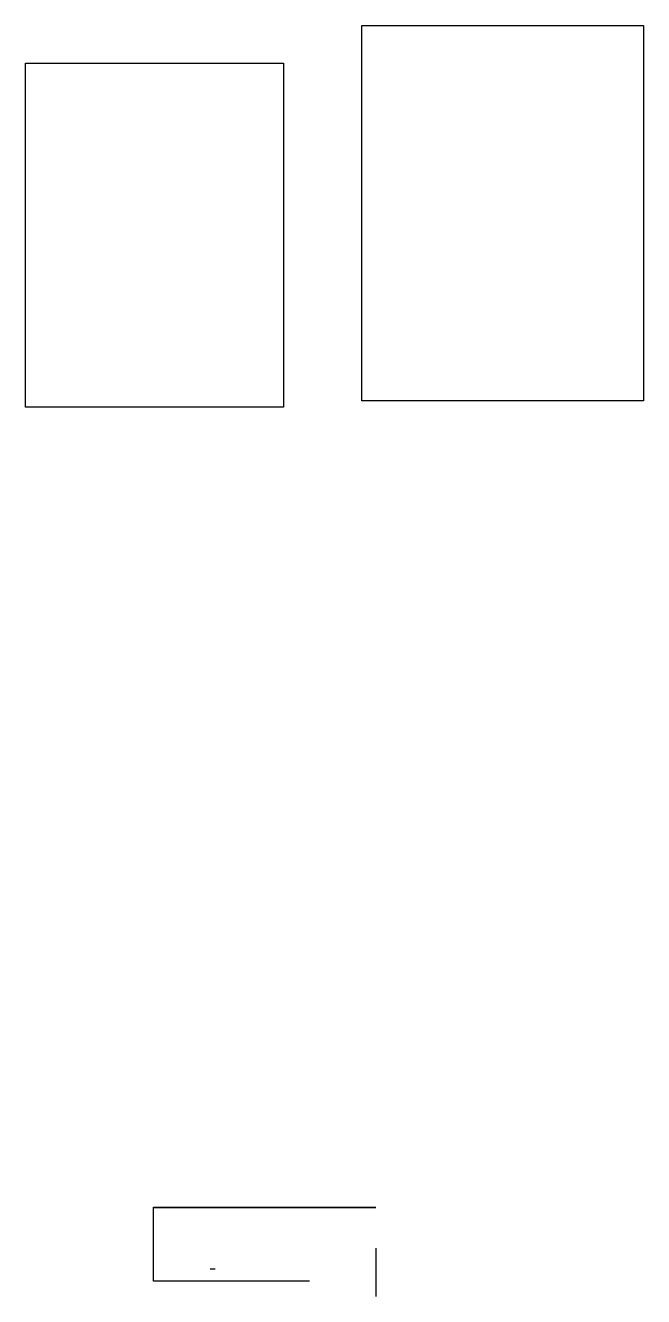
# Model space of a CAD drawing. Header units: inches. Extents: x 187 to 6023, y -2277 to 3057.
# Drawn here: x 3240 to 3842, y -760 to 479 of the extents above; entities that cross this region are included whole.
import ezdxf

# ---------------------------------------------------------------- set-up
doc = ezdxf.new("R2010")
doc.units = ezdxf.units.IN
doc.header["$MEASUREMENT"] = 0
picture_1 = doc.add_image_def('image8.jpeg', size_in_pixel=(4032, 3024))
picture_2 = doc.add_image_def('image9.jpeg', size_in_pixel=(4032, 3024))

msp = doc.modelspace()

# ---------------------------------------------------------------- linework, layer by layer
for p, q in [((3364.85, -745.34), (3364.85, -673.14)), ((3364.85, -673.44, 262.6), (3365.25, -673.44, 262.6)), ((3364.85, -673.44, 85.6), (3364.85, -673.44, 85.2)), ((3581.35, -713.04), (3581.35, -760.34)), ((3516.75, -745.34), (3364.85, -745.34))]:
    msp.add_line(p, q)
at = {"color": 244, "true_color": 0x991b1e, "extrusion": (0, 1, 0)}
for p, q in [((3581.35, -673.44, 85.2), (3364.85, -673.44, 85.2)), ((3409.45, -673.44, 263), (3409.45, -673.44, 12)), ((3452.01, -673.44, 85.6), (3451.61, -673.44, 85.6)), ((3451.61, -673.44, 85.6), (3451.61, -673.44, 12)), ((3494.18, -673.44, 85.6), (3493.78, -673.44, 85.6)), ((3493.78, -673.44, 85.6), (3493.78, -673.44, 12)), ((3536.35, -673.44, 85.6), (3581.35, -673.44, 85.6)), ((3536.35, -673.44, 12), (3536.75, -673.44, 12)), ((3536.75, -673.44, 12), (3536.75, -673.44, 263)), ((3581.35, -673.44, 85.6), (3581.35, -673.44, 85.2))]:
    msp.add_line(p, q, dxfattribs=at)
at = {"color": 6, "extrusion": (1, 0, 0)}
msp.add_line((3364.85, -673.44, 70.6), (3364.85, -673.44, 70.2), dxfattribs=at)
at = {"color": 244, "true_color": 0x991b1e, "extrusion": (1, 0, 0)}
msp.add_line((3364.85, -673.44, 70.2), (3581.35, -673.44, 70.2), dxfattribs=at)
at = {"color": 219, "true_color": 0x642165, "extrusion": (0, 1, 0)}
for p, q in [((3409.85, -673.44, 263), (3409.45, -673.44, 263)), ((3419.85, -733.44, 90.6), (3424.85, -733.44, 90.6)), ((3424.85, -733.44, 90.6), (3424.85, -733.44, 100.6))]:
    msp.add_line(p, q, dxfattribs=at)
at = {"color": 244, "true_color": 0x991b1e}
msp.add_line((3536.35, -673.44, 70.6), (3581.35, -673.44, 70.6), dxfattribs=at)

# ---------------------------------------------------------------- pictures from other files: only their frames are drawn
image = msp.add_image(picture_2, insert=(3567.85, 478.68), size_in_units=(365.96, 274.47), rotation=-90)
image.dxf.flags = 7
image = msp.add_image(picture_1, insert=(3239.88, 441.8), size_in_units=(335.25, 251.44), rotation=-90)
image.dxf.flags = 7

doc.saveas('drawing.dxf')
